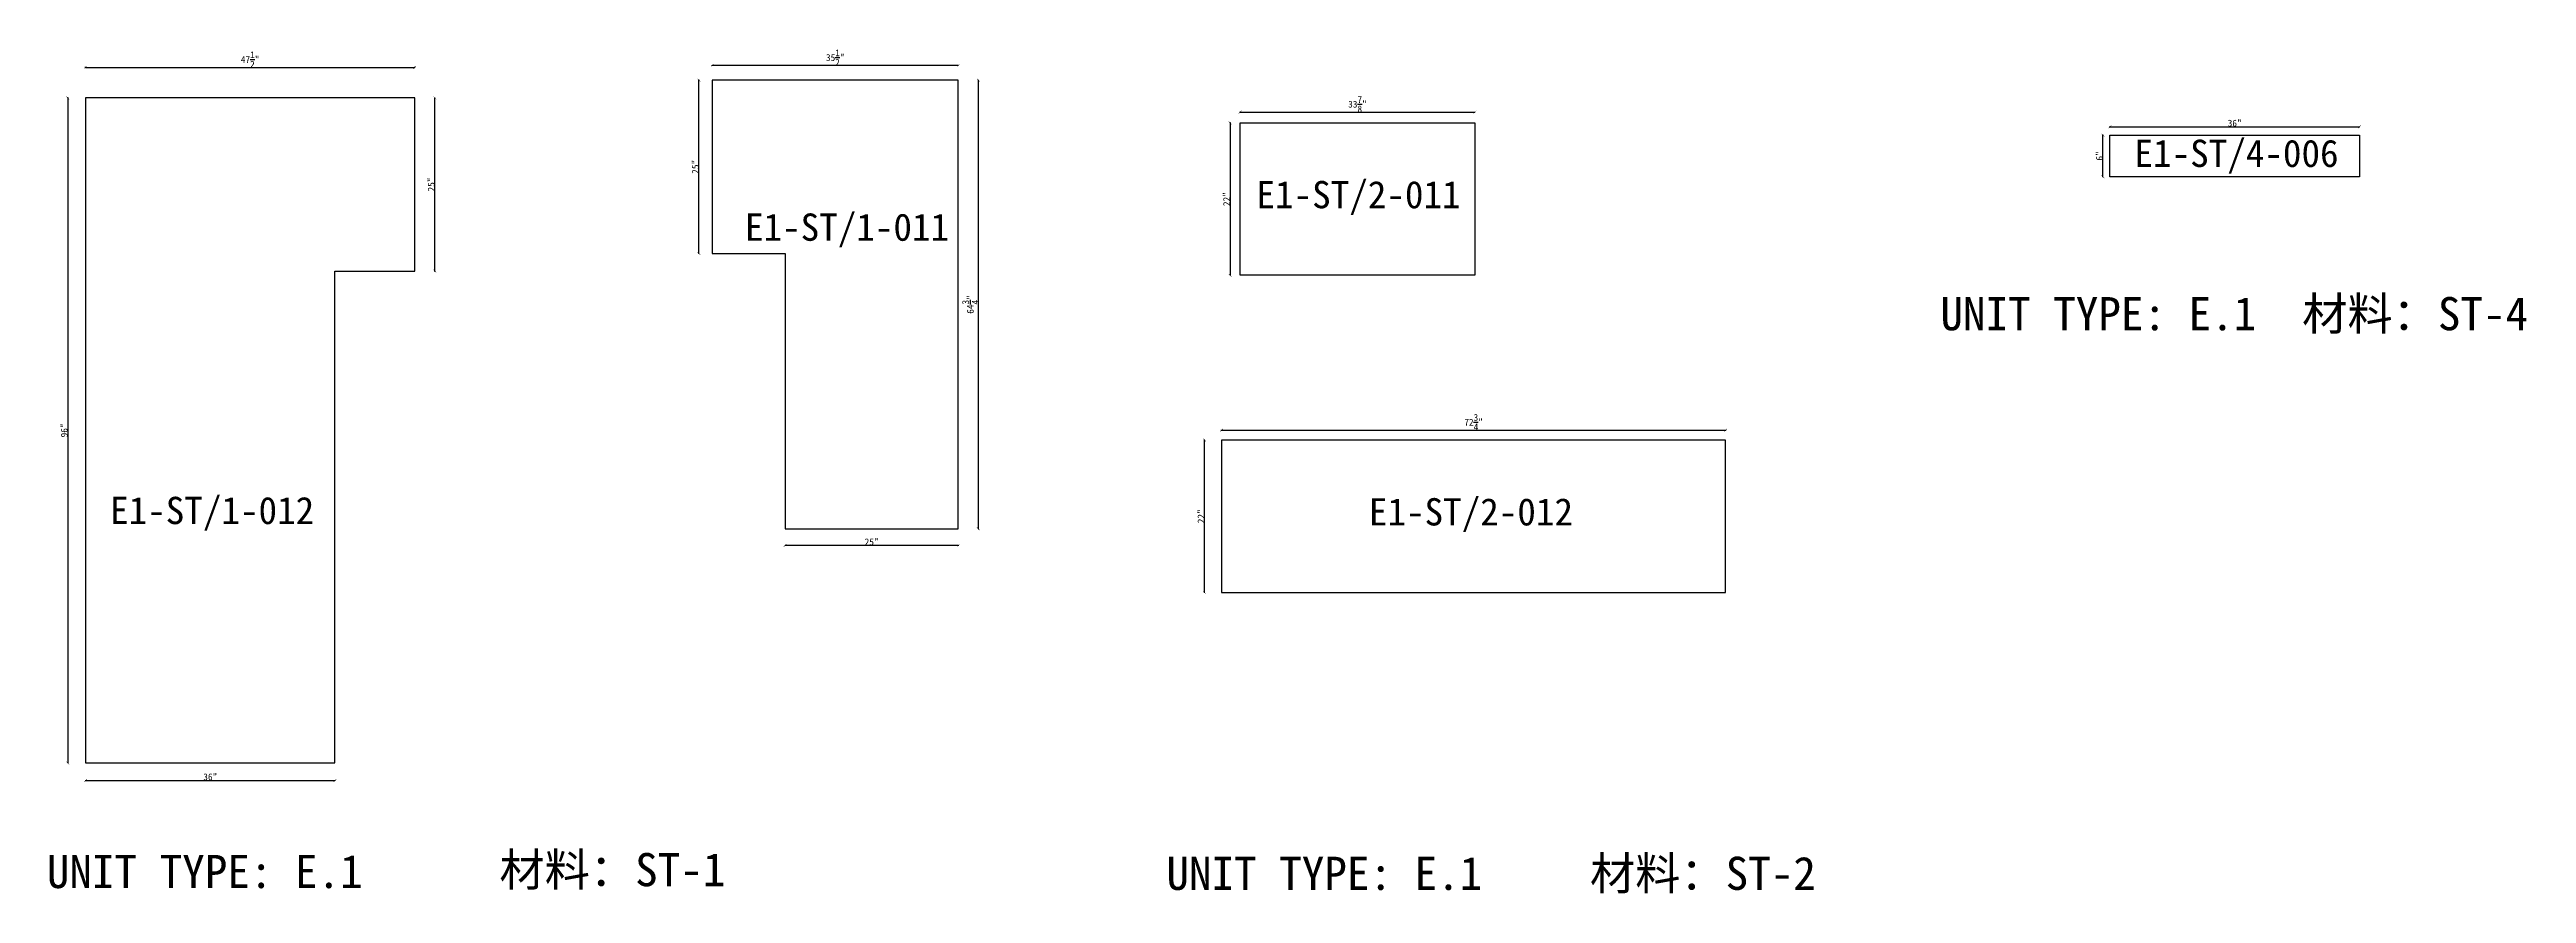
# Model space of a CAD drawing. Header units: millimetres. Extents: x -46962 to 137822, y -48342 to 2116.
# Drawn here: x 3332 to 12412, y -19901 to -16807 of the extents above; entities that cross this region are included whole.
import ezdxf
from ezdxf.enums import TextEntityAlignment as Align

# ---------------------------------------------------------------- set-up
doc = ezdxf.new("R2010")
doc.units = ezdxf.units.MM
doc.layers.add('COUNTERTOP_NUMBER', color=3, linetype='Continuous')
doc.layers.add('COUNTERTOPS', color=7, linetype='Continuous')
doc.styles.add('样式 1', font='')
doc.styles.get('样式 1').set_extended_font_data('NSimSun')
doc.dimstyles.new('副本 ISO-25', dxfattribs={"dimtxt": 25, "dimasz": 10, "dimexe": 1.5, "dimexo": 0.5, "dimtad": 1, "dimlfac": 0.03937, "dimlunit": 5, "dimtxsty": '样式 1', "dimblk": 'ARCHTICK', "dimcen": 2.5, "dimclrd": 256, "dimclrt": 1, "dimazin": 3, "dimtfac": 1, "dimtmove": 0, "dimatfit": 3, "dimfxlon": 1})

msp = doc.modelspace()

# ---------------------------------------------------------------- texts
at = {"style": '样式 1'}
for s, p in [('材料：ST-4', (11590.187, -17836.289)), ('UNIT TYPE: E.1', (10263.906, -17836.289)), ('UNIT TYPE: E.1', (3321.98, -19881.318)), ('材料：ST-1', (4981.267, -19874.663)), ('UNIT TYPE: E.1', (7426.391, -19888.096)), ('材料：ST-2', (8979.115, -19888.096))]:
    msp.add_text(s, height=121.5865, dxfattribs=at).set_placement(p)
at = {"layer": 'COUNTERTOP_NUMBER', "color": 3, "style": '样式 1'}
for s, p in [('E1-ST/4-006', (11349.607, -17187.702)), ('E1-ST/2-011', (8130.731, -17339.072)), ('E1-ST/1-011', (6255.538, -17458.292)), ('E1-ST/1-012', (3928.022, -18496.999)), ('E1-ST/2-012', (8542.834, -18501.969))]:
    msp.add_text(s, height=100, dxfattribs=at).set_placement(p, align=Align.MIDDLE_CENTER)

# ---------------------------------------------------------------- blocks, each defined once
blk = doc.blocks.new('_ArchTick')
at = {"color": 0, "linetype": 'ByBlock', "const_width": 0.15}
blk.add_lwpolyline([(-0.5, -0.5), (0.5, 0.5)], dxfattribs=at)
blk = doc.blocks.new('*D601')
at = {"color": 0, "lineweight": -2, "transparency": 16777216}
for p, q in [((5761.5, -16866.5), (5761.5, -16864)), ((6663.2, -16866.5), (6663.2, -16864))]:
    blk.add_line(p, q, dxfattribs=at)
at = {"lineweight": -2, "transparency": 16777216}
blk.add_line((6663.2, -16865.5), (5761.5, -16865.5), dxfattribs=at)
at = {"layer": 'Defpoints', "color": 0, "transparency": 16777216}
for p in [(5761.5, -16865.5), (5761.5, -16919.5), (6663.2, -16919.5)]:
    blk.add_point(p, dxfattribs=at)
at = {"lineweight": -2, "transparency": 16777216, "xscale": 10, "yscale": 10, "zscale": 10, "rotation": 180}
blk.add_blockref('_ArchTick', (5761.5, -16865.5), dxfattribs=at)
at = {"lineweight": -2, "transparency": 16777216, "xscale": 10, "yscale": 10, "zscale": 10}
blk.add_blockref('_ArchTick', (6663.2, -16865.5), dxfattribs=at)
at = {"color": 1, "transparency": 16777216, "insert": (6212.4, -16836.5), "char_height": 25, "attachment_point": 5, "style": '样式 1'}
blk.add_mtext('\\A1;35{\\H1x;\\S1/2;}"', dxfattribs=at)
blk = doc.blocks.new('*D602')
at = {"color": 0, "lineweight": -2, "transparency": 16777216}
for p, q in [((6735.7, -16919.5), (6738.2, -16919.5)), ((6735.7, -18564.1), (6738.2, -18564.1))]:
    blk.add_line(p, q, dxfattribs=at)
at = {"lineweight": -2, "transparency": 16777216}
blk.add_line((6736.7, -16919.5), (6736.7, -18564.1), dxfattribs=at)
at = {"layer": 'Defpoints', "color": 0, "transparency": 16777216}
for p in [(6663.2, -16919.5), (6663.2, -18564.1), (6736.7, -18564.1)]:
    blk.add_point(p, dxfattribs=at)
at = {"lineweight": -2, "transparency": 16777216, "xscale": 10, "yscale": 10, "zscale": 10}
for p, rotation in [((6736.7, -16919.5), 90), ((6736.7, -18564.1), 270)]:
    blk.add_blockref('_ArchTick', p, dxfattribs=dict(at, rotation=rotation))
at = {"color": 1, "transparency": 16777216, "insert": (6707.6, -17741.8), "char_height": 25, "attachment_point": 5, "rotation": 90, "style": '样式 1'}
blk.add_mtext('\\A1;64{\\H1x;\\S3/4;}"', dxfattribs=at)
blk = doc.blocks.new('*D597')
at = {"color": 0, "lineweight": -2, "transparency": 16777216}
for p, q in [((6028.2, -18624.4), (6028.2, -18626.9)), ((6663.2, -18624.4), (6663.2, -18626.9))]:
    blk.add_line(p, q, dxfattribs=at)
at = {"lineweight": -2, "transparency": 16777216}
blk.add_line((6663.2, -18625.4), (6028.2, -18625.4), dxfattribs=at)
at = {"layer": 'Defpoints', "color": 0, "transparency": 16777216}
for p in [(6028.2, -18564.1), (6663.2, -18564.1), (6028.2, -18625.4)]:
    blk.add_point(p, dxfattribs=at)
at = {"lineweight": -2, "transparency": 16777216, "xscale": 10, "yscale": 10, "zscale": 10, "rotation": 180}
blk.add_blockref('_ArchTick', (6028.2, -18625.4), dxfattribs=at)
at = {"lineweight": -2, "transparency": 16777216, "xscale": 10, "yscale": 10, "zscale": 10}
blk.add_blockref('_ArchTick', (6663.2, -18625.4), dxfattribs=at)
at = {"color": 1, "transparency": 16777216, "insert": (6345.7, -18612.3), "char_height": 25, "attachment_point": 5, "style": '样式 1'}
blk.add_mtext('\\A1;25"', dxfattribs=at)
blk = doc.blocks.new('*D598')
at = {"color": 0, "lineweight": -2, "transparency": 16777216}
for p, q in [((5713.5, -16919.5), (5711, -16919.5)), ((5713.5, -17554.5), (5711, -17554.5))]:
    blk.add_line(p, q, dxfattribs=at)
at = {"lineweight": -2, "transparency": 16777216}
blk.add_line((5712.5, -17554.5), (5712.5, -16919.5), dxfattribs=at)
at = {"layer": 'Defpoints', "color": 0, "transparency": 16777216}
for p in [(5712.5, -16919.5), (5761.5, -16919.5), (5761.5, -17554.5)]:
    blk.add_point(p, dxfattribs=at)
at = {"lineweight": -2, "transparency": 16777216, "xscale": 10, "yscale": 10, "zscale": 10}
for p, rotation in [((5712.5, -16919.5), 90), ((5712.5, -17554.5), 270)]:
    blk.add_blockref('_ArchTick', p, dxfattribs=dict(at, rotation=rotation))
at = {"color": 1, "transparency": 16777216, "insert": (5699.4, -17237), "char_height": 25, "attachment_point": 5, "rotation": 90, "style": '样式 1'}
blk.add_mtext('\\A1;25"', dxfattribs=at)
blk = doc.blocks.new('*D599')
at = {"color": 0, "lineweight": -2, "transparency": 16777216}
for p, q in [((3464, -16873.7), (3464, -16871.2)), ((4670.5, -16873.7), (4670.5, -16871.2))]:
    blk.add_line(p, q, dxfattribs=at)
at = {"lineweight": -2, "transparency": 16777216}
blk.add_line((3464, -16872.7), (4670.5, -16872.7), dxfattribs=at)
at = {"layer": 'Defpoints', "color": 0, "transparency": 16777216}
for p in [(4670.5, -16872.7), (3464, -16984.4), (4670.5, -16984.4)]:
    blk.add_point(p, dxfattribs=at)
at = {"lineweight": -2, "transparency": 16777216, "xscale": 10, "yscale": 10, "zscale": 10, "rotation": 180}
blk.add_blockref('_ArchTick', (3464, -16872.7), dxfattribs=at)
at = {"lineweight": -2, "transparency": 16777216, "xscale": 10, "yscale": 10, "zscale": 10}
blk.add_blockref('_ArchTick', (4670.5, -16872.7), dxfattribs=at)
at = {"color": 1, "transparency": 16777216, "insert": (4067.3, -16843.7), "char_height": 25, "attachment_point": 5, "style": '样式 1'}
blk.add_mtext('\\A1;47{\\H1x;\\S1/2;}"', dxfattribs=at)
blk = doc.blocks.new('*D600')
at = {"color": 0, "lineweight": -2, "transparency": 16777216}
for p, q in [((3399.8, -16984.4), (3397.3, -16984.4)), ((3399.8, -19422.8), (3397.3, -19422.8))]:
    blk.add_line(p, q, dxfattribs=at)
at = {"lineweight": -2, "transparency": 16777216}
blk.add_line((3398.8, -16984.4), (3398.8, -19422.8), dxfattribs=at)
at = {"layer": 'Defpoints', "color": 0, "transparency": 16777216}
for p in [(3464, -16984.4), (3398.8, -19422.8), (3464, -19422.8)]:
    blk.add_point(p, dxfattribs=at)
at = {"lineweight": -2, "transparency": 16777216, "xscale": 10, "yscale": 10, "zscale": 10}
for p, rotation in [((3398.8, -16984.4), 90), ((3398.8, -19422.8), 270)]:
    blk.add_blockref('_ArchTick', p, dxfattribs=dict(at, rotation=rotation))
at = {"color": 1, "transparency": 16777216, "insert": (3385.7, -18203.6), "char_height": 25, "attachment_point": 5, "rotation": 90, "style": '样式 1'}
blk.add_mtext('\\A1;96"', dxfattribs=at)
blk = doc.blocks.new('*D603')
at = {"color": 0, "lineweight": -2, "transparency": 16777216}
for p, q in [((3464, -19486), (3464, -19488.5)), ((4378.4, -19486), (4378.4, -19488.5))]:
    blk.add_line(p, q, dxfattribs=at)
at = {"lineweight": -2, "transparency": 16777216}
blk.add_line((3464, -19487), (4378.4, -19487), dxfattribs=at)
at = {"layer": 'Defpoints', "color": 0, "transparency": 16777216}
for p in [(3464, -19422.8), (4378.4, -19422.8), (4378.4, -19487)]:
    blk.add_point(p, dxfattribs=at)
at = {"lineweight": -2, "transparency": 16777216, "xscale": 10, "yscale": 10, "zscale": 10, "rotation": 180}
blk.add_blockref('_ArchTick', (3464, -19487), dxfattribs=at)
at = {"lineweight": -2, "transparency": 16777216, "xscale": 10, "yscale": 10, "zscale": 10}
blk.add_blockref('_ArchTick', (4378.4, -19487), dxfattribs=at)
at = {"color": 1, "transparency": 16777216, "insert": (3921.2, -19473.9), "char_height": 25, "attachment_point": 5, "style": '样式 1'}
blk.add_mtext('\\A1;36"', dxfattribs=at)
blk = doc.blocks.new('*D604')
at = {"color": 0, "lineweight": -2, "transparency": 16777216}
for p, q in [((4743.5, -16984.4), (4746, -16984.4)), ((4743.5, -17619.4), (4746, -17619.4))]:
    blk.add_line(p, q, dxfattribs=at)
at = {"lineweight": -2, "transparency": 16777216}
blk.add_line((4744.5, -17619.4), (4744.5, -16984.4), dxfattribs=at)
at = {"layer": 'Defpoints', "color": 0, "transparency": 16777216}
for p in [(4670.5, -16984.4), (4744.5, -16984.4), (4670.5, -17619.4)]:
    blk.add_point(p, dxfattribs=at)
at = {"lineweight": -2, "transparency": 16777216, "xscale": 10, "yscale": 10, "zscale": 10}
for p, rotation in [((4744.5, -16984.4), 90), ((4744.5, -17619.4), 270)]:
    blk.add_blockref('_ArchTick', p, dxfattribs=dict(at, rotation=rotation))
at = {"color": 1, "transparency": 16777216, "insert": (4731.4, -17301.9), "char_height": 25, "attachment_point": 5, "rotation": 90, "style": '样式 1'}
blk.add_mtext('\\A1;25"', dxfattribs=at)
blk = doc.blocks.new('*D605')
at = {"color": 0, "lineweight": -2, "transparency": 16777216}
for p, q in [((7696.7, -17037.7), (7696.7, -17035.2)), ((8557.1, -17037.7), (8557.1, -17035.2))]:
    blk.add_line(p, q, dxfattribs=at)
at = {"lineweight": -2, "transparency": 16777216}
blk.add_line((7696.7, -17036.7), (8557.1, -17036.7), dxfattribs=at)
at = {"layer": 'Defpoints', "color": 0, "transparency": 16777216}
for p in [(8557.1, -17036.7), (7696.7, -17076.1), (8557.1, -17076.1)]:
    blk.add_point(p, dxfattribs=at)
at = {"lineweight": -2, "transparency": 16777216, "xscale": 10, "yscale": 10, "zscale": 10, "rotation": 180}
blk.add_blockref('_ArchTick', (7696.7, -17036.7), dxfattribs=at)
at = {"lineweight": -2, "transparency": 16777216, "xscale": 10, "yscale": 10, "zscale": 10}
blk.add_blockref('_ArchTick', (8557.1, -17036.7), dxfattribs=at)
at = {"color": 1, "transparency": 16777216, "insert": (8126.9, -17007.6), "char_height": 25, "attachment_point": 5, "style": '样式 1'}
blk.add_mtext('\\A1;33{\\H1x;\\S7/8;}"', dxfattribs=at)
blk = doc.blocks.new('*D606')
at = {"color": 0, "lineweight": -2, "transparency": 16777216}
for p, q in [((7661.1, -17076.1), (7658.6, -17076.1)), ((7661.1, -17634.9), (7658.6, -17634.9))]:
    blk.add_line(p, q, dxfattribs=at)
at = {"lineweight": -2, "transparency": 16777216}
blk.add_line((7660.1, -17076.1), (7660.1, -17634.9), dxfattribs=at)
at = {"layer": 'Defpoints', "color": 0, "transparency": 16777216}
for p in [(7696.7, -17076.1), (7660.1, -17634.9), (7696.7, -17634.9)]:
    blk.add_point(p, dxfattribs=at)
at = {"lineweight": -2, "transparency": 16777216, "xscale": 10, "yscale": 10, "zscale": 10}
for p, rotation in [((7660.1, -17076.1), 90), ((7660.1, -17634.9), 270)]:
    blk.add_blockref('_ArchTick', p, dxfattribs=dict(at, rotation=rotation))
at = {"color": 1, "transparency": 16777216, "insert": (7647, -17355.5), "char_height": 25, "attachment_point": 5, "rotation": 90, "style": '样式 1'}
blk.add_mtext('\\A1;22"', dxfattribs=at)
blk = doc.blocks.new('*D607')
at = {"color": 0, "lineweight": -2, "transparency": 16777216}
for p, q in [((7628.8, -18203.5), (7628.8, -18201)), ((9476.7, -18203.5), (9476.7, -18201))]:
    blk.add_line(p, q, dxfattribs=at)
at = {"lineweight": -2, "transparency": 16777216}
blk.add_line((7628.8, -18202.5), (9476.7, -18202.5), dxfattribs=at)
at = {"layer": 'Defpoints', "color": 0, "transparency": 16777216}
for p in [(7628.8, -18239), (9476.7, -18202.5), (9476.7, -18239)]:
    blk.add_point(p, dxfattribs=at)
at = {"lineweight": -2, "transparency": 16777216, "xscale": 10, "yscale": 10, "zscale": 10, "rotation": 180}
blk.add_blockref('_ArchTick', (7628.8, -18202.5), dxfattribs=at)
at = {"lineweight": -2, "transparency": 16777216, "xscale": 10, "yscale": 10, "zscale": 10}
blk.add_blockref('_ArchTick', (9476.7, -18202.5), dxfattribs=at)
at = {"color": 1, "transparency": 16777216, "insert": (8552.7, -18173.4), "char_height": 25, "attachment_point": 5, "style": '样式 1'}
blk.add_mtext('\\A1;72{\\H1x;\\S3/4;}"', dxfattribs=at)
blk = doc.blocks.new('*D608')
at = {"color": 0, "lineweight": -2, "transparency": 16777216}
for p, q in [((7567.2, -18239), (7564.7, -18239)), ((7567.2, -18797.8), (7564.7, -18797.8))]:
    blk.add_line(p, q, dxfattribs=at)
at = {"lineweight": -2, "transparency": 16777216}
blk.add_line((7566.2, -18797.8), (7566.2, -18239), dxfattribs=at)
at = {"layer": 'Defpoints', "color": 0, "transparency": 16777216}
for p in [(7566.2, -18239), (7628.8, -18239), (7628.8, -18797.8)]:
    blk.add_point(p, dxfattribs=at)
at = {"lineweight": -2, "transparency": 16777216, "xscale": 10, "yscale": 10, "zscale": 10}
for p, rotation in [((7566.2, -18239), 90), ((7566.2, -18797.8), 270)]:
    blk.add_blockref('_ArchTick', p, dxfattribs=dict(at, rotation=rotation))
at = {"color": 1, "transparency": 16777216, "insert": (7553, -18518.4), "char_height": 25, "attachment_point": 5, "rotation": 90, "style": '样式 1'}
blk.add_mtext('\\A1;22"', dxfattribs=at)
blk = doc.blocks.new('*D609')
at = {"color": 0, "lineweight": -2, "transparency": 16777216}
for p, q in [((10885.6, -17091.3), (10885.6, -17088.8)), ((11800, -17091.3), (11800, -17088.8))]:
    blk.add_line(p, q, dxfattribs=at)
at = {"lineweight": -2, "transparency": 16777216}
blk.add_line((10885.6, -17090.3), (11800, -17090.3), dxfattribs=at)
at = {"layer": 'Defpoints', "color": 0, "transparency": 16777216}
for p in [(10885.6, -17121.1), (11800, -17090.3), (11800, -17121.1)]:
    blk.add_point(p, dxfattribs=at)
at = {"lineweight": -2, "transparency": 16777216, "xscale": 10, "yscale": 10, "zscale": 10, "rotation": 180}
blk.add_blockref('_ArchTick', (10885.6, -17090.3), dxfattribs=at)
at = {"lineweight": -2, "transparency": 16777216, "xscale": 10, "yscale": 10, "zscale": 10}
blk.add_blockref('_ArchTick', (11800, -17090.3), dxfattribs=at)
at = {"color": 1, "transparency": 16777216, "insert": (11342.8, -17077.2), "char_height": 25, "attachment_point": 5, "style": '样式 1'}
blk.add_mtext('\\A1;36"', dxfattribs=at)
blk = doc.blocks.new('*D610')
at = {"color": 0, "lineweight": -2, "transparency": 16777216}
for p, q in [((10860.8, -17121.1), (10858.3, -17121.1)), ((10860.8, -17273.5), (10858.3, -17273.5))]:
    blk.add_line(p, q, dxfattribs=at)
at = {"lineweight": -2, "transparency": 16777216}
blk.add_line((10859.8, -17273.5), (10859.8, -17121.1), dxfattribs=at)
at = {"layer": 'Defpoints', "color": 0, "transparency": 16777216}
for p in [(10859.8, -17121.1), (10885.6, -17121.1), (10885.6, -17273.5)]:
    blk.add_point(p, dxfattribs=at)
at = {"lineweight": -2, "transparency": 16777216, "xscale": 10, "yscale": 10, "zscale": 10}
for p, rotation in [((10859.8, -17121.1), 90), ((10859.8, -17273.5), 270)]:
    blk.add_blockref('_ArchTick', p, dxfattribs=dict(at, rotation=rotation))
at = {"color": 1, "transparency": 16777216, "insert": (10846.6, -17197.3), "char_height": 25, "attachment_point": 5, "rotation": 90, "style": '样式 1'}
blk.add_mtext('\\A1;6"', dxfattribs=at)

# ---------------------------------------------------------------- dimensions: what is measured, and where the dimension line sits
for base, p1, p2, picture, middle in [((4670.512, -16872.708), (3464.012, -16984.43), (4670.512, -16984.43), '*D599', (4067.262, -16843.685)), ((5761.529, -16865.501), (6663.229, -16919.473), (5761.529, -16919.473), '*D601', (6212.379, -16836.478)), ((8557.147, -17036.676), (7696.722, -17076.103), (8557.147, -17076.103), '*D605', (8126.934, -17007.583)), ((11799.998, -17090.297), (10885.598, -17121.132), (11799.998, -17121.132), '*D609', (11342.798, -17077.172)), ((9476.675, -18202.539), (7628.825, -18238.999), (9476.675, -18238.999), '*D607', (8552.75, -18173.446)), ((6028.229, -18625.379), (6663.229, -18564.123), (6028.229, -18564.123), '*D597', (6345.729, -18612.254)), ((4378.412, -19487.022), (3464.012, -19422.83), (4378.412, -19422.83), '*D603', (3921.212, -19473.897))]:
    dim = msp.add_linear_dim(base=base, p1=p1, p2=p2, dimstyle='副本 ISO-25')
    dim.commit()
    dim.dimension.update_dxf_attribs({"geometry": picture, "text_midpoint": middle})
for base, p1, p2, picture, middle in [((3398.78, -19422.83), (3464.012, -16984.43), (3464.012, -19422.83), '*D600', (3385.655, -18203.63)), ((4744.516, -16984.43), (4670.512, -17619.43), (4670.512, -16984.43), '*D604', (4731.391, -17301.93)), ((5712.484, -16919.473), (5761.529, -17554.473), (5761.529, -16919.473), '*D598', (5699.359, -17236.973)), ((6736.669, -18564.123), (6663.229, -16919.473), (6663.229, -18564.123), '*D602', (6707.576, -17741.798)), ((7660.076, -17634.903), (7696.722, -17076.103), (7696.722, -17634.903), '*D606', (7646.951, -17355.503)), ((10859.763, -17121.132), (10885.598, -17273.532), (10885.598, -17121.132), '*D610', (10846.638, -17197.332)), ((7566.154, -18238.999), (7628.825, -18797.799), (7628.825, -18238.999), '*D608', (7553.029, -18518.399))]:
    dim = msp.add_linear_dim(base=base, p1=p1, p2=p2, angle=90, dimstyle='副本 ISO-25')
    dim.commit()
    dim.dimension.update_dxf_attribs({"geometry": picture, "text_midpoint": middle})

# ---------------------------------------------------------------- linework, layer by layer
at = {"layer": 'COUNTERTOPS'}
for points in [[(6663.229, -16919.473), (5761.529, -16919.473), (5761.529, -17554.473), (6028.229, -17554.473), (6028.229, -18564.123), (6663.229, -18564.123)], [(4378.412, -17619.43), (4670.512, -17619.43), (4670.512, -16984.43), (3464.012, -16984.43), (3464.012, -19422.83), (4378.412, -19422.83)], [(7696.722, -17076.103), (8557.147, -17076.103), (8557.147, -17634.903), (7696.722, -17634.903)], [(10885.598, -17121.132), (11799.998, -17121.132), (11799.998, -17273.532), (10885.598, -17273.532)], [(9476.675, -18238.999), (7628.825, -18238.999), (7628.825, -18797.799), (9476.675, -18797.799)]]:
    msp.add_lwpolyline(points, close=True, dxfattribs=at)

msp.set_redraw_order([(e.dxf.handle, doc.entitydb.next_handle()) for e in msp.query("TEXT MTEXT ATTDEF DIMENSION ARC_DIMENSION")])  # texts and dimensions are drawn at this point

doc.saveas('drawing.dxf')
